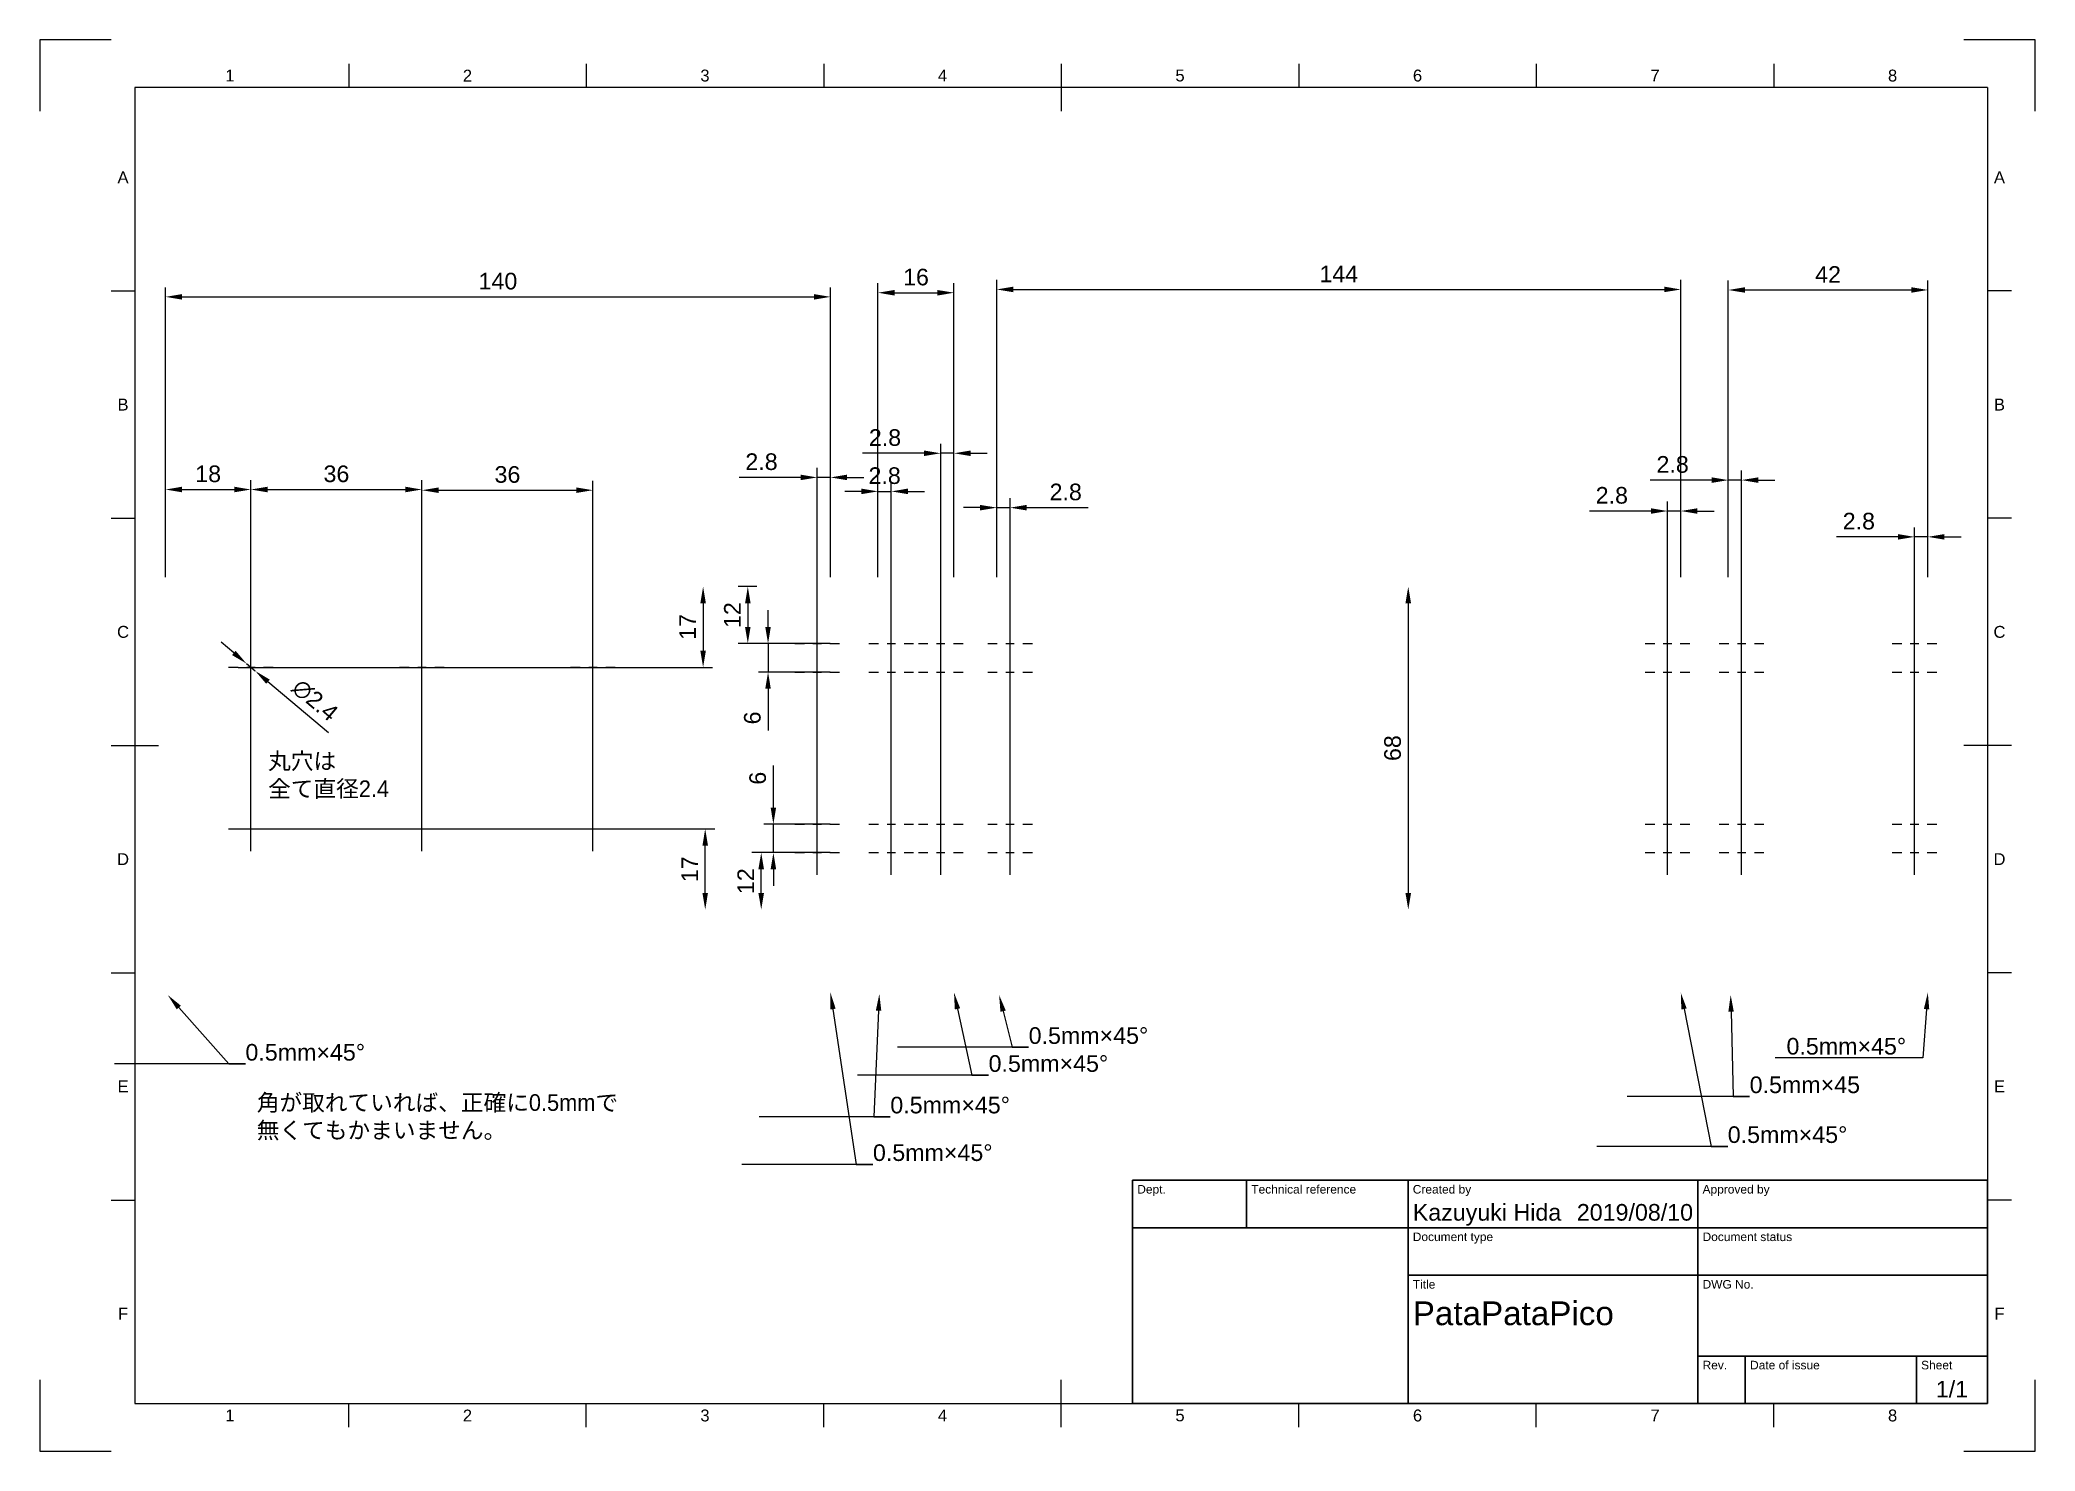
# Paper-space layout 'シート1' of a CAD drawing. Header units: millimetres. Extents: x 0 to 420, y 0 to 297.
import ezdxf
from ezdxf import colors
from ezdxf.entities.mleader import LeaderData, LeaderLine
from ezdxf.enums import TextEntityAlignment as Align
from ezdxf.math import Vec2, Vec3

# ---------------------------------------------------------------- set-up
doc = ezdxf.new("R2010")
doc.units = ezdxf.units.MM
doc.header["$LTSCALE"] = 0.75
doc.linetypes.add('CENTER2', pattern=[28.575, 19.05, -3.175, 3.175, -3.175])
for name, color, linetype, lineweight in [('Annotations', 7, 'Continuous', 25), ('Border', 7, 'Continuous', 25), ('Center Lines', 7, 'CENTER2', 25), ('Dimensions', 7, 'Continuous', 25), ('TitleBlock', 7, 'Continuous', 35)]:
    doc.layers.add(name, color=color, linetype=linetype, lineweight=lineweight)
doc.styles.add('FusionTitle', font='')
doc.styles.get("Standard").update_dxf_attribs({"font": 'arial.ttf'})
doc.styles.get('FusionTitle').set_extended_font_data('Arial Unicode MS')
doc.dimstyles.new('ISO-25', dxfattribs={"dimtxt": 3.5, "dimasz": 3.5, "dimexe": 2, "dimexo": 2, "dimgap": 1.5, "dimtad": 1, "dimzin": 12, "dimdsep": 46, "dimtxsty": 'Standard', "dimcen": 0, "dimclrd": 256, "dimclre": 256, "dimclrt": 256, "dimazin": 3, "dimtp": 0.1, "dimtm": 0.1, "dimtfac": 0.714, "dimtmove": 0, "dimatfit": 3, "dimfxl": 1, "dimtzin": 12, "dimarcsym": 0})

psp = doc.layouts.new('シート1')

# ---------------------------------------------------------------- texts
at = {"layer": 'Annotations', "char_height": 3.5, "attachment_point": 1}
for s, width, insert in [('{\\fMS PGothic|b0|i0|c128|p50;丸穴は\\P全て直径2.4}', 29.42769, (48.04, 146.987)), ('{\\fMS PGothic|b0|i0|c128|p50;角が取れていれば、正確に0.5mmで無くてもかまいません。}', 77.81916, (45.651, 75.108))]:
    psp.add_mtext_dynamic_manual_height_columns(s, width=width, gutter_width=17.5, heights=[0], dxfattribs=dict(at, insert=insert))

# ---------------------------------------------------------------- blocks, each defined once
blk = doc.blocks.new('ISO_A3_SHEET')
at = {"layer": 'Border'}
for p, q in [((15, 297), (0, 297)), ((0, 297), (0, 282)), ((420, 297), (405, 297)), ((420, 282), (420, 297)), ((65, 292), (65, 287)), ((115, 292), (115, 287)), ((165, 292), (165, 287)), ((215, 292), (215, 282)), ((265, 292), (265, 287)), ((315, 292), (315, 287)), ((365, 292), (365, 287)), ((410, 287), (20, 287)), ((20, 287), (20, 10)), ((410, 287), (410, 10)), ((15, 244.16666), (20, 244.16666)), ((415, 244.16666), (410, 244.16666)), ((15, 196.33333), (20, 196.33333)), ((415, 196.33333), (410, 196.33333)), ((15, 148.5), (25, 148.5)), ((415, 148.5), (405, 148.5)), ((15, 100.66667), (20, 100.66667)), ((415, 100.66667), (410, 100.66667)), ((15, 52.83334), (20, 52.83334)), ((415, 52.83334), (410, 52.83334)), ((0, 15), (0, 0)), ((215, 5), (215, 15)), ((420, 0), (420, 15)), ((20, 10), (410, 10)), ((65, 5), (65, 10)), ((115, 5), (115, 10)), ((165, 5), (165, 10)), ((265, 5), (265, 10)), ((315, 5), (315, 10)), ((365, 5), (365, 10)), ((0, 0), (15, 0)), ((405, 0), (420, 0))]:
    blk.add_line(p, q, dxfattribs=at)
at = {"layer": 'Border', "style": 'FusionTitle'}
for s, p in [('1', (40, 289.5)), ('2', (90, 289.5)), ('3', (140, 289.5)), ('4', (190, 289.5)), ('5', (240, 289.5)), ('6', (290, 289.5)), ('7', (340, 289.5)), ('8', (390, 289.5)), ('A', (17.5, 268.08333)), ('A', (412.5, 268.08333)), ('B', (17.5, 220.25)), ('B', (412.5, 220.25)), ('C', (17.5, 172.41667)), ('C', (412.5, 172.41667)), ('D', (17.5, 124.58334)), ('D', (412.5, 124.58334)), ('E', (17.5, 76.75001)), ('E', (412.5, 76.75001)), ('F', (17.5, 28.91668)), ('F', (412.5, 28.91668)), ('1', (40, 7.5)), ('2', (90, 7.5)), ('3', (140, 7.5)), ('4', (190, 7.5)), ('5', (240, 7.5)), ('6', (290, 7.5)), ('7', (340, 7.5)), ('8', (390, 7.5))]:
    blk.add_text(s, height=2.5, dxfattribs=at).set_placement(p, align=Align.MIDDLE)
blk = doc.blocks.new('ISO_TITLEBLOCK')
at = {"layer": 'TitleBlock'}
for p, q in [((0, 47), (-180, 47)), ((-180, 47), (-180, 0)), ((-156, 37), (-156, 47)), ((-122, 0), (-122, 47)), ((-61, 0), (-61, 47)), ((0, 0), (0, 47)), ((-180, 37), (0, 37)), ((-122, 27), (0, 27)), ((-61, 10), (0, 10)), ((-51, 0), (-51, 10)), ((-15, 0), (-15, 10)), ((-180, 0), (0, 0))]:
    blk.add_line(p, q, dxfattribs=at)
at = {"layer": 'TitleBlock', "style": 'FusionTitle'}
for s, p in [('Dept.', (-179, 46)), ('Technical reference', (-155, 46)), ('Created by', (-121, 46)), ('Approved by', (-60, 46)), ('Document type', (-121, 36)), ('Document status', (-60, 36)), ('Title', (-121, 26)), ('DWG No.', (-60, 26)), ('Rev.', (-60, 9)), ('Date of issue', (-50, 9)), ('Sheet', (-14, 9))]:
    blk.add_text(s, height=1.8, dxfattribs=at).set_placement(p, align=Align.TOP_LEFT)
for tag, p, height in [('DEPT', (-179, 38.5), 3.5), ('TECHNICAL_REFERENCE', (-155, 38.5), 3.5), ('CREATED_BY', (-121, 38.5), 3.5), ('APPROVED_BY', (-60, 38.5), 3.5), ('DOCUMENT_TYPE', (-121, 28.5), 3.5), ('DOCUMENT_STATUS', (-60, 28.5), 3.5), ('TITLE_1', (-121, 16.5), 5), ('TITLE_2', (-121, 9), 5), ('TITLE_3', (-121, 1.5), 5), ('DATE_OF_ISSUE', (-50, 1.5), 3.5)]:
    blk.add_attdef(tag, p, '', height=height, dxfattribs=at)
for tag, p in [('CREATED_DATE', (-62, 38.5)), ('APPROVED_DATE', (-1, 38.5))]:
    blk.add_attdef(tag, text='', height=3.5, dxfattribs=at).set_placement(p, align=Align.RIGHT)
for tag, height, p in [('DRAWING_NUMBER', 5, (-30.5, 16.6)), ('REV', 3.5, (-56, 3.1)), ('SHEET', 3.5, (-7.5, 3.1))]:
    blk.add_attdef(tag, text='', height=height, dxfattribs=at).set_placement(p, align=Align.MIDDLE)
blk = doc.blocks.new('*D21')
at = {"layer": 'Defpoints', "color": 0, "transparency": 16777216}
for p in [(397.42, 244.37), (355.42, 181.95), (397.42, 181.95)]:
    blk.add_point(p, dxfattribs=at)
at = {"layer": 'Dimensions', "lineweight": -2, "transparency": 16777216}
for p, q in [((355.42, 183.95), (355.42, 246.37)), ((358.92, 244.37), (393.92, 244.37)), ((397.42, 183.95), (397.42, 246.37))]:
    blk.add_line(p, q, dxfattribs=at)
at = {"layer": 'Dimensions', "transparency": 16777216}
for points in [[(358.92, 244.95), (358.92, 243.79), (355.42, 244.37)], [(393.92, 244.95), (393.92, 243.79), (397.42, 244.37)]]:
    blk.add_solid(points, dxfattribs=at)
at = {"layer": 'Dimensions', "transparency": 16777216, "insert": (376.42, 247.63), "char_height": 3.5, "attachment_point": 5}
blk.add_mtext('42', dxfattribs=at)
blk = doc.blocks.new('*D22')
at = {"layer": 'Defpoints', "color": 0, "transparency": 16777216}
for p in [(345.42, 244.48), (201.42, 181.95), (345.42, 181.95)]:
    blk.add_point(p, dxfattribs=at)
at = {"layer": 'Dimensions', "lineweight": -2, "transparency": 16777216}
for p, q in [((201.42, 183.95), (201.42, 246.48)), ((204.92, 244.48), (341.92, 244.48)), ((345.42, 183.95), (345.42, 246.48))]:
    blk.add_line(p, q, dxfattribs=at)
at = {"layer": 'Dimensions', "transparency": 16777216}
for points in [[(204.92, 245.07), (204.92, 243.9), (201.42, 244.48)], [(341.92, 245.07), (341.92, 243.9), (345.42, 244.48)]]:
    blk.add_solid(points, dxfattribs=at)
at = {"layer": 'Dimensions', "transparency": 16777216, "insert": (273.42, 247.74), "char_height": 3.5, "attachment_point": 5}
blk.add_mtext('144', dxfattribs=at)
blk = doc.blocks.new('*D23')
at = {"layer": 'Defpoints', "color": 0, "transparency": 16777216}
for p in [(192.42, 243.79), (176.42, 181.95), (192.42, 181.95)]:
    blk.add_point(p, dxfattribs=at)
at = {"layer": 'Dimensions', "lineweight": -2, "transparency": 16777216}
for p, q in [((176.42, 183.95), (176.42, 245.79)), ((179.92, 243.79), (188.92, 243.79)), ((192.42, 183.95), (192.42, 245.79))]:
    blk.add_line(p, q, dxfattribs=at)
at = {"layer": 'Dimensions', "transparency": 16777216}
for points in [[(179.92, 244.37), (179.92, 243.2), (176.42, 243.79)], [(188.92, 244.37), (188.92, 243.2), (192.42, 243.79)]]:
    blk.add_solid(points, dxfattribs=at)
at = {"layer": 'Dimensions', "transparency": 16777216, "insert": (184.42, 247.07), "char_height": 3.5, "attachment_point": 5}
blk.add_mtext('16', dxfattribs=at)
blk = doc.blocks.new('*D25')
at = {"layer": 'Defpoints', "color": 0, "transparency": 16777216}
for p in [(166.42, 242.92), (26.42, 181.95), (166.42, 181.95)]:
    blk.add_point(p, dxfattribs=at)
at = {"layer": 'Dimensions', "lineweight": -2, "transparency": 16777216}
for p, q in [((26.42, 183.95), (26.42, 244.92)), ((166.42, 183.95), (166.42, 244.92)), ((29.92, 242.92), (162.92, 242.92))]:
    blk.add_line(p, q, dxfattribs=at)
at = {"layer": 'Dimensions', "transparency": 16777216}
for points in [[(29.92, 243.5), (29.92, 242.34), (26.42, 242.92)], [(162.92, 243.5), (162.92, 242.34), (166.42, 242.92)]]:
    blk.add_solid(points, dxfattribs=at)
at = {"layer": 'Dimensions', "transparency": 16777216, "insert": (96.42, 246.21), "char_height": 3.5, "attachment_point": 5}
blk.add_mtext('140', dxfattribs=at)
blk = doc.blocks.new('*U26')
at = {"layer": 'Center Lines', "color": 0, "ltscale": 0.75, "transparency": 16777216}
for p, q in [((0, 2.68), (0, 4.7)), ((-4.7, 0), (-2.68, 0)), ((2.68, 0), (4.7, 0)), ((0, -4.7), (0, -2.68))]:
    blk.add_line(p, q, dxfattribs=at)
at = {"layer": 'Center Lines', "color": 0, "linetype": 'Continuous', "ltscale": 0.75, "transparency": 16777216}
for p, q in [((-0.89, 0), (0.89, 0)), ((0, -0.89), (0, 0.89))]:
    blk.add_line(p, q, dxfattribs=at)
blk = doc.blocks.new('*U27')
at = {"layer": 'Center Lines', "color": 0, "ltscale": 0.75, "transparency": 16777216}
for p, q in [((0, 2.68), (0, 4.7)), ((-4.7, 0), (-2.68, 0)), ((2.68, 0), (4.7, 0)), ((0, -4.7), (0, -2.68))]:
    blk.add_line(p, q, dxfattribs=at)
at = {"layer": 'Center Lines', "color": 0, "linetype": 'Continuous', "ltscale": 0.75, "transparency": 16777216}
for p, q in [((-0.89, 0), (0.89, 0)), ((0, -0.89), (0, 0.89))]:
    blk.add_line(p, q, dxfattribs=at)
blk = doc.blocks.new('*U28')
at = {"layer": 'Center Lines', "color": 0, "ltscale": 0.75, "transparency": 16777216}
for p, q in [((0, 2.68), (0, 4.7)), ((-4.7, 0), (-2.68, 0)), ((2.68, 0), (4.7, 0)), ((0, -4.7), (0, -2.68))]:
    blk.add_line(p, q, dxfattribs=at)
at = {"layer": 'Center Lines', "color": 0, "linetype": 'Continuous', "ltscale": 0.75, "transparency": 16777216}
for p, q in [((-0.89, 0), (0.89, 0)), ((0, -0.89), (0, 0.89))]:
    blk.add_line(p, q, dxfattribs=at)
blk = doc.blocks.new('*U29')
at = {"layer": 'Center Lines', "color": 0, "ltscale": 0.75, "transparency": 16777216}
for p, q in [((0, 2.68), (0, 4.7)), ((-4.7, 0), (-2.68, 0)), ((2.68, 0), (4.7, 0)), ((0, -4.7), (0, -2.68))]:
    blk.add_line(p, q, dxfattribs=at)
at = {"layer": 'Center Lines', "color": 0, "linetype": 'Continuous', "ltscale": 0.75, "transparency": 16777216}
for p, q in [((-0.89, 0), (0.89, 0)), ((0, -0.89), (0, 0.89))]:
    blk.add_line(p, q, dxfattribs=at)
blk = doc.blocks.new('*U30')
at = {"layer": 'Center Lines', "color": 0, "ltscale": 0.75, "transparency": 16777216}
for p, q in [((0, 2.68), (0, 4.7)), ((-4.7, 0), (-2.68, 0)), ((2.68, 0), (4.7, 0)), ((0, -4.7), (0, -2.68))]:
    blk.add_line(p, q, dxfattribs=at)
at = {"layer": 'Center Lines', "color": 0, "linetype": 'Continuous', "ltscale": 0.75, "transparency": 16777216}
for p, q in [((-0.89, 0), (0.89, 0)), ((0, -0.89), (0, 0.89))]:
    blk.add_line(p, q, dxfattribs=at)
blk = doc.blocks.new('*U31')
at = {"layer": 'Center Lines', "color": 0, "ltscale": 0.75, "transparency": 16777216}
for p, q in [((0, 2.68), (0, 4.7)), ((-4.7, 0), (-2.68, 0)), ((2.68, 0), (4.7, 0)), ((0, -4.7), (0, -2.68))]:
    blk.add_line(p, q, dxfattribs=at)
at = {"layer": 'Center Lines', "color": 0, "linetype": 'Continuous', "ltscale": 0.75, "transparency": 16777216}
for p, q in [((-0.89, 0), (0.89, 0)), ((0, -0.89), (0, 0.89))]:
    blk.add_line(p, q, dxfattribs=at)
blk = doc.blocks.new('*U32')
at = {"layer": 'Center Lines', "color": 0, "ltscale": 0.75, "transparency": 16777216}
for p, q in [((0, 2.68), (0, 4.7)), ((-4.7, 0), (-2.68, 0)), ((2.68, 0), (4.7, 0)), ((0, -4.7), (0, -2.68))]:
    blk.add_line(p, q, dxfattribs=at)
at = {"layer": 'Center Lines', "color": 0, "linetype": 'Continuous', "ltscale": 0.75, "transparency": 16777216}
for p, q in [((-0.89, 0), (0.89, 0)), ((0, -0.89), (0, 0.89))]:
    blk.add_line(p, q, dxfattribs=at)
blk = doc.blocks.new('*U33')
at = {"layer": 'Center Lines', "color": 0, "ltscale": 0.75, "transparency": 16777216}
for p, q in [((0, 2.68), (0, 4.7)), ((-4.7, 0), (-2.68, 0)), ((2.68, 0), (4.7, 0)), ((0, -4.7), (0, -2.68))]:
    blk.add_line(p, q, dxfattribs=at)
at = {"layer": 'Center Lines', "color": 0, "linetype": 'Continuous', "ltscale": 0.75, "transparency": 16777216}
for p, q in [((-0.89, 0), (0.89, 0)), ((0, -0.89), (0, 0.89))]:
    blk.add_line(p, q, dxfattribs=at)
blk = doc.blocks.new('*U34')
at = {"layer": 'Center Lines', "color": 0, "ltscale": 0.75, "transparency": 16777216}
for p, q in [((0, 2.68), (0, 4.7)), ((-4.7, 0), (-2.68, 0)), ((2.68, 0), (4.7, 0)), ((0, -4.7), (0, -2.68))]:
    blk.add_line(p, q, dxfattribs=at)
at = {"layer": 'Center Lines', "color": 0, "linetype": 'Continuous', "ltscale": 0.75, "transparency": 16777216}
for p, q in [((-0.89, 0), (0.89, 0)), ((0, -0.89), (0, 0.89))]:
    blk.add_line(p, q, dxfattribs=at)
blk = doc.blocks.new('*U35')
at = {"layer": 'Center Lines', "color": 0, "ltscale": 0.75, "transparency": 16777216}
for p, q in [((0, 2.68), (0, 4.7)), ((-4.7, 0), (-2.68, 0)), ((2.68, 0), (4.7, 0)), ((0, -4.7), (0, -2.68))]:
    blk.add_line(p, q, dxfattribs=at)
at = {"layer": 'Center Lines', "color": 0, "linetype": 'Continuous', "ltscale": 0.75, "transparency": 16777216}
for p, q in [((-0.89, 0), (0.89, 0)), ((0, -0.89), (0, 0.89))]:
    blk.add_line(p, q, dxfattribs=at)
blk = doc.blocks.new('*U36')
at = {"layer": 'Center Lines', "color": 0, "ltscale": 0.75, "transparency": 16777216}
for p, q in [((0, 2.68), (0, 4.7)), ((-4.7, 0), (-2.68, 0)), ((2.68, 0), (4.7, 0)), ((0, -4.7), (0, -2.68))]:
    blk.add_line(p, q, dxfattribs=at)
at = {"layer": 'Center Lines', "color": 0, "linetype": 'Continuous', "ltscale": 0.75, "transparency": 16777216}
for p, q in [((-0.89, 0), (0.89, 0)), ((0, -0.89), (0, 0.89))]:
    blk.add_line(p, q, dxfattribs=at)
blk = doc.blocks.new('*U37')
at = {"layer": 'Center Lines', "color": 0, "ltscale": 0.75, "transparency": 16777216}
for p, q in [((0, 2.68), (0, 4.7)), ((-4.7, 0), (-2.68, 0)), ((2.68, 0), (4.7, 0)), ((0, -4.7), (0, -2.68))]:
    blk.add_line(p, q, dxfattribs=at)
at = {"layer": 'Center Lines', "color": 0, "linetype": 'Continuous', "ltscale": 0.75, "transparency": 16777216}
for p, q in [((-0.89, 0), (0.89, 0)), ((0, -0.89), (0, 0.89))]:
    blk.add_line(p, q, dxfattribs=at)
blk = doc.blocks.new('*U38')
at = {"layer": 'Center Lines', "color": 0, "ltscale": 0.75, "transparency": 16777216}
for p, q in [((0, 2.68), (0, 4.7)), ((-4.7, 0), (-2.68, 0)), ((2.68, 0), (4.7, 0)), ((0, -4.7), (0, -2.68))]:
    blk.add_line(p, q, dxfattribs=at)
at = {"layer": 'Center Lines', "color": 0, "linetype": 'Continuous', "ltscale": 0.75, "transparency": 16777216}
for p, q in [((-0.89, 0), (0.89, 0)), ((0, -0.89), (0, 0.89))]:
    blk.add_line(p, q, dxfattribs=at)
blk = doc.blocks.new('*U39')
at = {"layer": 'Center Lines', "color": 0, "ltscale": 0.75, "transparency": 16777216}
for p, q in [((0, 2.68), (0, 4.7)), ((-4.7, 0), (-2.68, 0)), ((2.68, 0), (4.7, 0)), ((0, -4.7), (0, -2.68))]:
    blk.add_line(p, q, dxfattribs=at)
at = {"layer": 'Center Lines', "color": 0, "linetype": 'Continuous', "ltscale": 0.75, "transparency": 16777216}
for p, q in [((-0.89, 0), (0.89, 0)), ((0, -0.89), (0, 0.89))]:
    blk.add_line(p, q, dxfattribs=at)
blk = doc.blocks.new('*U40')
at = {"layer": 'Center Lines', "color": 0, "ltscale": 0.75, "transparency": 16777216}
for p, q in [((0, 2.68), (0, 4.7)), ((-4.7, 0), (-2.68, 0)), ((2.68, 0), (4.7, 0)), ((0, -4.7), (0, -2.68))]:
    blk.add_line(p, q, dxfattribs=at)
at = {"layer": 'Center Lines', "color": 0, "linetype": 'Continuous', "ltscale": 0.75, "transparency": 16777216}
for p, q in [((-0.89, 0), (0.89, 0)), ((0, -0.89), (0, 0.89))]:
    blk.add_line(p, q, dxfattribs=at)
blk = doc.blocks.new('*U41')
at = {"layer": 'Center Lines', "color": 0, "ltscale": 0.75, "transparency": 16777216}
for p, q in [((0, 2.68), (0, 4.7)), ((-4.7, 0), (-2.68, 0)), ((2.68, 0), (4.7, 0)), ((0, -4.7), (0, -2.68))]:
    blk.add_line(p, q, dxfattribs=at)
at = {"layer": 'Center Lines', "color": 0, "linetype": 'Continuous', "ltscale": 0.75, "transparency": 16777216}
for p, q in [((-0.89, 0), (0.89, 0)), ((0, -0.89), (0, 0.89))]:
    blk.add_line(p, q, dxfattribs=at)
blk = doc.blocks.new('*U42')
at = {"layer": 'Center Lines', "color": 0, "ltscale": 0.75, "transparency": 16777216}
for p, q in [((0, 2.68), (0, 4.7)), ((-4.7, 0), (-2.68, 0)), ((2.68, 0), (4.7, 0)), ((0, -4.7), (0, -2.68))]:
    blk.add_line(p, q, dxfattribs=at)
at = {"layer": 'Center Lines', "color": 0, "linetype": 'Continuous', "ltscale": 0.75, "transparency": 16777216}
for p, q in [((-0.89, 0), (0.89, 0)), ((0, -0.89), (0, 0.89))]:
    blk.add_line(p, q, dxfattribs=at)
blk = doc.blocks.new('*U43')
at = {"layer": 'Center Lines', "color": 0, "ltscale": 0.75, "transparency": 16777216}
for p, q in [((0, 2.68), (0, 4.7)), ((-4.7, 0), (-2.68, 0)), ((2.68, 0), (4.7, 0)), ((0, -4.7), (0, -2.68))]:
    blk.add_line(p, q, dxfattribs=at)
at = {"layer": 'Center Lines', "color": 0, "linetype": 'Continuous', "ltscale": 0.75, "transparency": 16777216}
for p, q in [((-0.89, 0), (0.89, 0)), ((0, -0.89), (0, 0.89))]:
    blk.add_line(p, q, dxfattribs=at)
blk = doc.blocks.new('*U44')
at = {"layer": 'Center Lines', "color": 0, "ltscale": 0.75, "transparency": 16777216}
for p, q in [((0, 2.68), (0, 4.7)), ((-4.7, 0), (-2.68, 0)), ((2.68, 0), (4.7, 0)), ((0, -4.7), (0, -2.68))]:
    blk.add_line(p, q, dxfattribs=at)
at = {"layer": 'Center Lines', "color": 0, "linetype": 'Continuous', "ltscale": 0.75, "transparency": 16777216}
for p, q in [((-0.89, 0), (0.89, 0)), ((0, -0.89), (0, 0.89))]:
    blk.add_line(p, q, dxfattribs=at)
blk = doc.blocks.new('*U45')
at = {"layer": 'Center Lines', "color": 0, "ltscale": 0.75, "transparency": 16777216}
for p, q in [((0, 2.68), (0, 4.7)), ((-4.7, 0), (-2.68, 0)), ((2.68, 0), (4.7, 0)), ((0, -4.7), (0, -2.68))]:
    blk.add_line(p, q, dxfattribs=at)
at = {"layer": 'Center Lines', "color": 0, "linetype": 'Continuous', "ltscale": 0.75, "transparency": 16777216}
for p, q in [((-0.89, 0), (0.89, 0)), ((0, -0.89), (0, 0.89))]:
    blk.add_line(p, q, dxfattribs=at)
blk = doc.blocks.new('*U46')
at = {"layer": 'Center Lines', "color": 0, "ltscale": 0.75, "transparency": 16777216}
for p, q in [((0, 2.68), (0, 4.7)), ((-4.7, 0), (-2.68, 0)), ((2.68, 0), (4.7, 0)), ((0, -4.7), (0, -2.68))]:
    blk.add_line(p, q, dxfattribs=at)
at = {"layer": 'Center Lines', "color": 0, "linetype": 'Continuous', "ltscale": 0.75, "transparency": 16777216}
for p, q in [((-0.89, 0), (0.89, 0)), ((0, -0.89), (0, 0.89))]:
    blk.add_line(p, q, dxfattribs=at)
blk = doc.blocks.new('*U47')
at = {"layer": 'Center Lines', "color": 0, "ltscale": 0.75, "transparency": 16777216}
for p, q in [((0, 2.68), (0, 4.7)), ((-4.7, 0), (-2.68, 0)), ((2.68, 0), (4.7, 0)), ((0, -4.7), (0, -2.68))]:
    blk.add_line(p, q, dxfattribs=at)
at = {"layer": 'Center Lines', "color": 0, "linetype": 'Continuous', "ltscale": 0.75, "transparency": 16777216}
for p, q in [((-0.89, 0), (0.89, 0)), ((0, -0.89), (0, 0.89))]:
    blk.add_line(p, q, dxfattribs=at)
blk = doc.blocks.new('*U48')
at = {"layer": 'Center Lines', "color": 0, "ltscale": 0.75, "transparency": 16777216}
for p, q in [((0, 2.68), (0, 4.7)), ((-4.7, 0), (-2.68, 0)), ((2.68, 0), (4.7, 0)), ((0, -4.7), (0, -2.68))]:
    blk.add_line(p, q, dxfattribs=at)
at = {"layer": 'Center Lines', "color": 0, "linetype": 'Continuous', "ltscale": 0.75, "transparency": 16777216}
for p, q in [((-0.89, 0), (0.89, 0)), ((0, -0.89), (0, 0.89))]:
    blk.add_line(p, q, dxfattribs=at)
blk = doc.blocks.new('*U49')
at = {"layer": 'Center Lines', "color": 0, "ltscale": 0.75, "transparency": 16777216}
for p, q in [((0, 2.68), (0, 4.7)), ((-4.7, 0), (-2.68, 0)), ((2.68, 0), (4.7, 0)), ((0, -4.7), (0, -2.68))]:
    blk.add_line(p, q, dxfattribs=at)
at = {"layer": 'Center Lines', "color": 0, "linetype": 'Continuous', "ltscale": 0.75, "transparency": 16777216}
for p, q in [((-0.89, 0), (0.89, 0)), ((0, -0.89), (0, 0.89))]:
    blk.add_line(p, q, dxfattribs=at)
blk = doc.blocks.new('*U50')
at = {"layer": 'Center Lines', "color": 0, "ltscale": 0.75, "transparency": 16777216}
for p, q in [((0, 2.68), (0, 4.7)), ((-4.7, 0), (-2.68, 0)), ((2.68, 0), (4.7, 0)), ((0, -4.7), (0, -2.68))]:
    blk.add_line(p, q, dxfattribs=at)
at = {"layer": 'Center Lines', "color": 0, "linetype": 'Continuous', "ltscale": 0.75, "transparency": 16777216}
for p, q in [((-0.89, 0), (0.89, 0)), ((0, -0.89), (0, 0.89))]:
    blk.add_line(p, q, dxfattribs=at)
blk = doc.blocks.new('*U51')
at = {"layer": 'Center Lines', "color": 0, "ltscale": 0.75, "transparency": 16777216}
for p, q in [((0, 2.68), (0, 4.7)), ((-4.7, 0), (-2.68, 0)), ((2.68, 0), (4.7, 0)), ((0, -4.7), (0, -2.68))]:
    blk.add_line(p, q, dxfattribs=at)
at = {"layer": 'Center Lines', "color": 0, "linetype": 'Continuous', "ltscale": 0.75, "transparency": 16777216}
for p, q in [((-0.89, 0), (0.89, 0)), ((0, -0.89), (0, 0.89))]:
    blk.add_line(p, q, dxfattribs=at)
blk = doc.blocks.new('*U52')
at = {"layer": 'Center Lines', "color": 0, "ltscale": 0.75, "transparency": 16777216}
for p, q in [((0, 2.68), (0, 4.7)), ((-4.7, 0), (-2.68, 0)), ((2.68, 0), (4.7, 0)), ((0, -4.7), (0, -2.68))]:
    blk.add_line(p, q, dxfattribs=at)
at = {"layer": 'Center Lines', "color": 0, "linetype": 'Continuous', "ltscale": 0.75, "transparency": 16777216}
for p, q in [((-0.89, 0), (0.89, 0)), ((0, -0.89), (0, 0.89))]:
    blk.add_line(p, q, dxfattribs=at)
blk = doc.blocks.new('*U53')
at = {"layer": 'Center Lines', "color": 0, "ltscale": 0.75, "transparency": 16777216}
for p, q in [((0, 2.68), (0, 4.7)), ((-4.7, 0), (-2.68, 0)), ((2.68, 0), (4.7, 0)), ((0, -4.7), (0, -2.68))]:
    blk.add_line(p, q, dxfattribs=at)
at = {"layer": 'Center Lines', "color": 0, "linetype": 'Continuous', "ltscale": 0.75, "transparency": 16777216}
for p, q in [((-0.89, 0), (0.89, 0)), ((0, -0.89), (0, 0.89))]:
    blk.add_line(p, q, dxfattribs=at)
blk = doc.blocks.new('*U54')
at = {"layer": 'Center Lines', "color": 0, "ltscale": 0.75, "transparency": 16777216}
for p, q in [((0, 2.68), (0, 4.7)), ((-4.7, 0), (-2.68, 0)), ((2.68, 0), (4.7, 0)), ((0, -4.7), (0, -2.68))]:
    blk.add_line(p, q, dxfattribs=at)
at = {"layer": 'Center Lines', "color": 0, "linetype": 'Continuous', "ltscale": 0.75, "transparency": 16777216}
for p, q in [((-0.89, 0), (0.89, 0)), ((0, -0.89), (0, 0.89))]:
    blk.add_line(p, q, dxfattribs=at)
blk = doc.blocks.new('*U55')
at = {"layer": 'Center Lines', "color": 0, "ltscale": 0.75, "transparency": 16777216}
for p, q in [((0, 2.68), (0, 4.7)), ((-4.7, 0), (-2.68, 0)), ((2.68, 0), (4.7, 0)), ((0, -4.7), (0, -2.68))]:
    blk.add_line(p, q, dxfattribs=at)
at = {"layer": 'Center Lines', "color": 0, "linetype": 'Continuous', "ltscale": 0.75, "transparency": 16777216}
for p, q in [((-0.89, 0), (0.89, 0)), ((0, -0.89), (0, 0.89))]:
    blk.add_line(p, q, dxfattribs=at)
blk = doc.blocks.new('*U56')
at = {"layer": 'Center Lines', "color": 0, "ltscale": 0.75, "transparency": 16777216}
for p, q in [((0, 2.68), (0, 4.7)), ((-4.7, 0), (-2.68, 0)), ((2.68, 0), (4.7, 0)), ((0, -4.7), (0, -2.68))]:
    blk.add_line(p, q, dxfattribs=at)
at = {"layer": 'Center Lines', "color": 0, "linetype": 'Continuous', "ltscale": 0.75, "transparency": 16777216}
for p, q in [((-0.89, 0), (0.89, 0)), ((0, -0.89), (0, 0.89))]:
    blk.add_line(p, q, dxfattribs=at)
blk = doc.blocks.new('*U57')
at = {"layer": 'Center Lines', "color": 0, "ltscale": 0.75, "transparency": 16777216}
for p, q in [((0, 2.68), (0, 4.7)), ((-4.7, 0), (-2.68, 0)), ((2.68, 0), (4.7, 0)), ((0, -4.7), (0, -2.68))]:
    blk.add_line(p, q, dxfattribs=at)
at = {"layer": 'Center Lines', "color": 0, "linetype": 'Continuous', "ltscale": 0.75, "transparency": 16777216}
for p, q in [((-0.89, 0), (0.89, 0)), ((0, -0.89), (0, 0.89))]:
    blk.add_line(p, q, dxfattribs=at)
blk = doc.blocks.new('*U58')
at = {"layer": 'Center Lines', "color": 0, "ltscale": 0.75, "transparency": 16777216}
for p, q in [((0, 2.68), (0, 4.7)), ((-4.7, 0), (-2.68, 0)), ((2.68, 0), (4.7, 0)), ((0, -4.7), (0, -2.68))]:
    blk.add_line(p, q, dxfattribs=at)
at = {"layer": 'Center Lines', "color": 0, "linetype": 'Continuous', "ltscale": 0.75, "transparency": 16777216}
for p, q in [((-0.89, 0), (0.89, 0)), ((0, -0.89), (0, 0.89))]:
    blk.add_line(p, q, dxfattribs=at)
blk = doc.blocks.new('*U59')
at = {"layer": 'Center Lines', "color": 0, "ltscale": 0.75, "transparency": 16777216}
for p, q in [((0, 2.68), (0, 4.7)), ((-4.7, 0), (-2.68, 0)), ((2.68, 0), (4.7, 0)), ((0, -4.7), (0, -2.68))]:
    blk.add_line(p, q, dxfattribs=at)
at = {"layer": 'Center Lines', "color": 0, "linetype": 'Continuous', "ltscale": 0.75, "transparency": 16777216}
for p, q in [((-0.89, 0), (0.89, 0)), ((0, -0.89), (0, 0.89))]:
    blk.add_line(p, q, dxfattribs=at)
blk = doc.blocks.new('*D60')
at = {"layer": 'Defpoints', "color": 0, "transparency": 16777216}
for p in [(355.42, 204.36), (355.42, 181.95), (358.22, 121.25)]:
    blk.add_point(p, dxfattribs=at)
at = {"layer": 'Dimensions', "lineweight": -2, "transparency": 16777216}
for p, q in [((355.42, 183.95), (355.42, 206.36)), ((358.22, 123.25), (358.22, 206.36)), ((351.92, 204.36), (338.98, 204.36)), ((358.22, 204.36), (355.42, 204.36)), ((361.72, 204.36), (365.22, 204.36))]:
    blk.add_line(p, q, dxfattribs=at)
at = {"layer": 'Dimensions', "transparency": 16777216}
for points in [[(351.92, 204.94), (351.92, 203.77), (355.42, 204.36)], [(361.72, 204.94), (361.72, 203.77), (358.22, 204.36)]]:
    blk.add_solid(points, dxfattribs=at)
at = {"layer": 'Dimensions', "transparency": 16777216, "insert": (343.7, 207.64), "char_height": 3.5, "attachment_point": 5}
blk.add_mtext('2.8', dxfattribs=at)
blk = doc.blocks.new('*D61')
at = {"layer": 'Defpoints', "color": 0, "transparency": 16777216}
for p in [(342.62, 197.85), (345.42, 181.95), (342.62, 121.25)]:
    blk.add_point(p, dxfattribs=at)
at = {"layer": 'Dimensions', "lineweight": -2, "transparency": 16777216}
for p, q in [((339.12, 197.85), (326.18, 197.85)), ((342.62, 123.25), (342.62, 199.85)), ((345.42, 197.85), (342.62, 197.85)), ((345.42, 183.95), (345.42, 199.85)), ((348.92, 197.85), (352.42, 197.85))]:
    blk.add_line(p, q, dxfattribs=at)
at = {"layer": 'Dimensions', "transparency": 16777216}
for points in [[(339.12, 198.43), (339.12, 197.26), (342.62, 197.85)], [(348.92, 198.43), (348.92, 197.26), (345.42, 197.85)]]:
    blk.add_solid(points, dxfattribs=at)
at = {"layer": 'Dimensions', "transparency": 16777216, "insert": (330.9, 201.13), "char_height": 3.5, "attachment_point": 5}
blk.add_mtext('2.8', dxfattribs=at)
blk = doc.blocks.new('*D62')
at = {"layer": 'Defpoints', "color": 0, "transparency": 16777216}
for p in [(204.22, 198.56), (201.42, 181.95), (204.22, 121.25)]:
    blk.add_point(p, dxfattribs=at)
at = {"layer": 'Dimensions', "lineweight": -2, "transparency": 16777216}
for p, q in [((197.92, 198.56), (194.42, 198.56)), ((201.42, 183.95), (201.42, 200.56)), ((201.42, 198.56), (204.22, 198.56)), ((204.22, 123.25), (204.22, 200.56)), ((207.72, 198.56), (220.66, 198.56))]:
    blk.add_line(p, q, dxfattribs=at)
at = {"layer": 'Dimensions', "transparency": 16777216}
for points in [[(197.92, 199.14), (197.92, 197.97), (201.42, 198.56)], [(207.72, 199.14), (207.72, 197.97), (204.22, 198.56)]]:
    blk.add_solid(points, dxfattribs=at)
at = {"layer": 'Dimensions', "transparency": 16777216, "insert": (215.94, 201.84), "char_height": 3.5, "attachment_point": 5}
blk.add_mtext('2.8', dxfattribs=at)
blk = doc.blocks.new('*D63')
at = {"layer": 'Defpoints', "color": 0, "transparency": 16777216}
for p in [(189.62, 210), (192.42, 181.95), (189.62, 121.25)]:
    blk.add_point(p, dxfattribs=at)
at = {"layer": 'Dimensions', "lineweight": -2, "transparency": 16777216}
for p, q in [((189.62, 123.25), (189.62, 212)), ((192.42, 183.95), (192.42, 212)), ((186.12, 210), (173.18, 210)), ((192.42, 210), (189.62, 210)), ((195.92, 210), (199.42, 210))]:
    blk.add_line(p, q, dxfattribs=at)
at = {"layer": 'Dimensions', "transparency": 16777216}
for points in [[(186.12, 210.58), (186.12, 209.42), (189.62, 210)], [(195.92, 210.58), (195.92, 209.42), (192.42, 210)]]:
    blk.add_solid(points, dxfattribs=at)
at = {"layer": 'Dimensions', "transparency": 16777216, "insert": (177.9, 213.29), "char_height": 3.5, "attachment_point": 5}
blk.add_mtext('2.8', dxfattribs=at)
blk = doc.blocks.new('*D64')
at = {"layer": 'Defpoints', "color": 0, "transparency": 16777216}
for p in [(179.22, 201.98), (176.42, 181.95), (179.22, 121.25)]:
    blk.add_point(p, dxfattribs=at)
at = {"layer": 'Dimensions', "lineweight": -2, "transparency": 16777216}
for p, q in [((172.92, 201.98), (169.42, 201.98)), ((176.42, 183.95), (176.42, 203.98)), ((176.42, 201.98), (179.22, 201.98)), ((179.22, 123.25), (179.22, 203.98)), ((182.72, 201.98), (186.22, 201.98))]:
    blk.add_line(p, q, dxfattribs=at)
at = {"layer": 'Dimensions', "transparency": 16777216}
for points in [[(172.92, 202.57), (172.92, 201.4), (176.42, 201.98)], [(182.72, 202.57), (182.72, 201.4), (179.22, 201.98)]]:
    blk.add_solid(points, dxfattribs=at)
at = {"layer": 'Dimensions', "transparency": 16777216, "insert": (177.82, 205.27), "char_height": 3.5, "attachment_point": 5}
blk.add_mtext('2.8', dxfattribs=at)
blk = doc.blocks.new('*D65')
at = {"layer": 'Defpoints', "color": 0, "transparency": 16777216}
for p in [(163.62, 204.92), (166.42, 181.95), (163.62, 121.25)]:
    blk.add_point(p, dxfattribs=at)
at = {"layer": 'Dimensions', "lineweight": -2, "transparency": 16777216}
for p, q in [((163.62, 123.25), (163.62, 206.92)), ((166.42, 183.95), (166.42, 206.92)), ((160.12, 204.92), (147.18, 204.92)), ((166.42, 204.92), (163.62, 204.92)), ((169.92, 204.92), (173.42, 204.92))]:
    blk.add_line(p, q, dxfattribs=at)
at = {"layer": 'Dimensions', "transparency": 16777216}
for points in [[(160.12, 205.51), (160.12, 204.34), (163.62, 204.92)], [(169.92, 205.51), (169.92, 204.34), (166.42, 204.92)]]:
    blk.add_solid(points, dxfattribs=at)
at = {"layer": 'Dimensions', "transparency": 16777216, "insert": (151.9, 208.21), "char_height": 3.5, "attachment_point": 5}
blk.add_mtext('2.8', dxfattribs=at)
blk = doc.blocks.new('*D66')
at = {"layer": 'Defpoints', "color": 0, "transparency": 16777216}
for p in [(44.42, 202.37), (26.42, 181.95), (44.42, 126.25)]:
    blk.add_point(p, dxfattribs=at)
at = {"layer": 'Dimensions', "lineweight": -2, "transparency": 16777216}
for p, q in [((26.42, 183.95), (26.42, 204.37)), ((29.92, 202.37), (40.92, 202.37)), ((44.42, 128.25), (44.42, 204.37))]:
    blk.add_line(p, q, dxfattribs=at)
at = {"layer": 'Dimensions', "transparency": 16777216}
for points in [[(29.92, 202.96), (29.92, 201.79), (26.42, 202.37)], [(40.92, 202.96), (40.92, 201.79), (44.42, 202.37)]]:
    blk.add_solid(points, dxfattribs=at)
at = {"layer": 'Dimensions', "transparency": 16777216, "insert": (35.42, 205.66), "char_height": 3.5, "attachment_point": 5}
blk.add_mtext('18', dxfattribs=at)
blk = doc.blocks.new('*D67')
at = {"layer": 'Defpoints', "color": 0, "transparency": 16777216}
for p in [(80.42, 202.37), (44.42, 126.25), (80.42, 126.25)]:
    blk.add_point(p, dxfattribs=at)
at = {"layer": 'Dimensions', "lineweight": -2, "transparency": 16777216}
for p, q in [((44.42, 128.25), (44.42, 204.37)), ((47.92, 202.37), (76.92, 202.37)), ((80.42, 128.25), (80.42, 204.37))]:
    blk.add_line(p, q, dxfattribs=at)
at = {"layer": 'Dimensions', "transparency": 16777216}
for points in [[(47.92, 202.96), (47.92, 201.79), (44.42, 202.37)], [(76.92, 202.96), (76.92, 201.79), (80.42, 202.37)]]:
    blk.add_solid(points, dxfattribs=at)
at = {"layer": 'Dimensions', "transparency": 16777216, "insert": (62.42, 205.66), "char_height": 3.5, "attachment_point": 5}
blk.add_mtext('36', dxfattribs=at)
blk = doc.blocks.new('*D68')
at = {"layer": 'Defpoints', "color": 0, "transparency": 16777216}
for p in [(116.42, 202.23), (80.42, 126.25), (116.42, 126.25)]:
    blk.add_point(p, dxfattribs=at)
at = {"layer": 'Dimensions', "lineweight": -2, "transparency": 16777216}
for p, q in [((80.42, 128.25), (80.42, 204.23)), ((83.92, 202.23), (112.92, 202.23)), ((116.42, 128.25), (116.42, 204.23))]:
    blk.add_line(p, q, dxfattribs=at)
at = {"layer": 'Dimensions', "transparency": 16777216}
for points in [[(83.92, 202.81), (83.92, 201.65), (80.42, 202.23)], [(112.92, 202.81), (112.92, 201.65), (116.42, 202.23)]]:
    blk.add_solid(points, dxfattribs=at)
at = {"layer": 'Dimensions', "transparency": 16777216, "insert": (98.42, 205.52), "char_height": 3.5, "attachment_point": 5}
blk.add_mtext('36', dxfattribs=at)
blk = doc.blocks.new('*D69')
at = {"layer": 'Defpoints', "color": 0, "transparency": 16777216}
for p in [(43.5, 165.73), (45.34, 164.18)]:
    blk.add_point(p, dxfattribs=at)
at = {"layer": 'Dimensions', "lineweight": -2, "transparency": 16777216}
for p, q in [((40.83, 167.98), (38.15, 170.24)), ((43.5, 165.73), (45.34, 164.18)), ((60.76, 151.18), (48.01, 161.92))]:
    blk.add_line(p, q, dxfattribs=at)
at = {"layer": 'Dimensions', "transparency": 16777216}
for points in [[(41.2, 168.43), (40.45, 167.53), (43.5, 165.73)], [(48.39, 162.37), (47.64, 161.48), (45.34, 164.18)]]:
    blk.add_solid(points, dxfattribs=at)
at = {"layer": 'Dimensions', "transparency": 16777216, "insert": (57.91, 158.01), "char_height": 3.5, "attachment_point": 5, "rotation": 319.8819}
blk.add_mtext('∅2.4', dxfattribs=at)
blk = doc.blocks.new('*D70')
at = {"layer": 'Defpoints', "color": 0, "transparency": 16777216}
for p in [(394.62, 192.41), (397.42, 181.95), (394.62, 121.25)]:
    blk.add_point(p, dxfattribs=at)
at = {"layer": 'Dimensions', "lineweight": -2, "transparency": 16777216}
for p, q in [((394.62, 123.25), (394.62, 194.41)), ((397.42, 183.95), (397.42, 194.41)), ((391.12, 192.41), (378.18, 192.41)), ((397.42, 192.41), (394.62, 192.41)), ((400.92, 192.41), (404.42, 192.41))]:
    blk.add_line(p, q, dxfattribs=at)
at = {"layer": 'Dimensions', "transparency": 16777216}
for points in [[(391.12, 192.99), (391.12, 191.83), (394.62, 192.41)], [(400.92, 192.99), (400.92, 191.83), (397.42, 192.41)]]:
    blk.add_solid(points, dxfattribs=at)
at = {"layer": 'Dimensions', "transparency": 16777216, "insert": (382.9, 195.7), "char_height": 3.5, "attachment_point": 5}
blk.add_mtext('2.8', dxfattribs=at)
blk = doc.blocks.new('*D71')
at = {"layer": 'Defpoints', "color": 0, "transparency": 16777216}
for p in [(139.61, 181.95), (39.72, 164.95), (139.61, 164.95)]:
    blk.add_point(p, dxfattribs=at)
at = {"layer": 'Dimensions', "lineweight": -2, "transparency": 16777216}
for p, q in [((139.61, 178.45), (139.61, 168.45)), ((41.72, 164.95), (141.61, 164.95))]:
    blk.add_line(p, q, dxfattribs=at)
at = {"layer": 'Dimensions', "transparency": 16777216}
for points in [[(139.03, 178.45), (140.19, 178.45), (139.61, 181.95)], [(139.03, 168.45), (140.19, 168.45), (139.61, 164.95)]]:
    blk.add_solid(points, dxfattribs=at)
at = {"layer": 'Dimensions', "transparency": 16777216, "insert": (136.35, 173.45), "char_height": 3.5, "attachment_point": 5, "rotation": 90}
blk.add_mtext('17', dxfattribs=at)
blk = doc.blocks.new('*D72')
at = {"layer": 'Defpoints', "color": 0, "transparency": 16777216}
for p in [(39.72, 130.95), (140.05, 130.95), (140.05, 113.95)]:
    blk.add_point(p, dxfattribs=at)
at = {"layer": 'Dimensions', "lineweight": -2, "transparency": 16777216}
for p, q in [((41.72, 130.95), (142.05, 130.95)), ((140.05, 117.45), (140.05, 127.45))]:
    blk.add_line(p, q, dxfattribs=at)
at = {"layer": 'Dimensions', "transparency": 16777216}
for points in [[(139.47, 127.45), (140.63, 127.45), (140.05, 130.95)], [(139.47, 117.45), (140.63, 117.45), (140.05, 113.95)]]:
    blk.add_solid(points, dxfattribs=at)
at = {"layer": 'Dimensions', "transparency": 16777216, "insert": (136.79, 122.45), "char_height": 3.5, "attachment_point": 5, "rotation": 90}
blk.add_mtext('17', dxfattribs=at)
blk = doc.blocks.new('*D73')
at = {"layer": 'Defpoints', "color": 0, "transparency": 16777216}
for p in [(152.9, 181.95), (149.02, 169.95), (158.92, 169.95)]:
    blk.add_point(p, dxfattribs=at)
at = {"layer": 'Dimensions', "lineweight": -2, "transparency": 16777216}
for p, q in [((150.9, 181.95), (147.02, 181.95)), ((149.02, 178.45), (149.02, 173.45)), ((156.92, 169.95), (147.02, 169.95))]:
    blk.add_line(p, q, dxfattribs=at)
at = {"layer": 'Dimensions', "transparency": 16777216}
for points in [[(148.44, 178.45), (149.6, 178.45), (149.02, 181.95)], [(148.44, 173.45), (149.6, 173.45), (149.02, 169.95)]]:
    blk.add_solid(points, dxfattribs=at)
at = {"layer": 'Dimensions', "transparency": 16777216, "insert": (145.76, 175.95), "char_height": 3.5, "attachment_point": 5, "rotation": 90}
blk.add_mtext('12', dxfattribs=at)
blk = doc.blocks.new('*D74')
at = {"layer": 'Defpoints', "color": 0, "transparency": 16777216}
for p in [(168.32, 169.95), (153.28, 163.95), (168.32, 163.95)]:
    blk.add_point(p, dxfattribs=at)
at = {"layer": 'Dimensions', "lineweight": -2, "transparency": 16777216}
for p, q in [((153.28, 173.45), (153.28, 176.95)), ((166.32, 169.95), (151.28, 169.95)), ((153.28, 169.95), (153.28, 163.95)), ((166.32, 163.95), (151.28, 163.95)), ((153.28, 160.45), (153.28, 151.64))]:
    blk.add_line(p, q, dxfattribs=at)
at = {"layer": 'Dimensions', "transparency": 16777216}
for points in [[(152.69, 173.45), (153.86, 173.45), (153.28, 169.95)], [(152.69, 160.45), (153.86, 160.45), (153.28, 163.95)]]:
    blk.add_solid(points, dxfattribs=at)
at = {"layer": 'Dimensions', "transparency": 16777216, "insert": (149.99, 154.3), "char_height": 3.5, "attachment_point": 5, "rotation": 90}
blk.add_mtext('6', dxfattribs=at)
blk = doc.blocks.new('*D75')
at = {"layer": 'Defpoints', "color": 0, "transparency": 16777216}
for p in [(151.84, 125.95), (168.32, 125.95), (151.84, 113.95)]:
    blk.add_point(p, dxfattribs=at)
at = {"layer": 'Dimensions', "lineweight": -2, "transparency": 16777216}
for p, q in [((166.32, 125.95), (149.84, 125.95)), ((151.84, 117.45), (151.84, 122.45))]:
    blk.add_line(p, q, dxfattribs=at)
at = {"layer": 'Dimensions', "transparency": 16777216}
for points in [[(151.25, 122.45), (152.42, 122.45), (151.84, 125.95)], [(151.25, 117.45), (152.42, 117.45), (151.84, 113.95)]]:
    blk.add_solid(points, dxfattribs=at)
at = {"layer": 'Dimensions', "transparency": 16777216, "insert": (148.58, 119.95), "char_height": 3.5, "attachment_point": 5, "rotation": 90}
blk.add_mtext('12', dxfattribs=at)
blk = doc.blocks.new('*D76')
at = {"layer": 'Defpoints', "color": 0, "transparency": 16777216}
for p in [(154.4, 131.95), (168.32, 131.95), (168.32, 125.95)]:
    blk.add_point(p, dxfattribs=at)
at = {"layer": 'Dimensions', "lineweight": -2, "transparency": 16777216}
for p, q in [((154.4, 135.45), (154.4, 144.26)), ((166.32, 131.95), (152.4, 131.95)), ((154.4, 125.95), (154.4, 131.95)), ((166.32, 125.95), (152.4, 125.95)), ((154.4, 122.45), (154.4, 118.95))]:
    blk.add_line(p, q, dxfattribs=at)
at = {"layer": 'Dimensions', "transparency": 16777216}
for points in [[(153.82, 135.45), (154.98, 135.45), (154.4, 131.95)], [(153.82, 122.45), (154.98, 122.45), (154.4, 125.95)]]:
    blk.add_solid(points, dxfattribs=at)
at = {"layer": 'Dimensions', "transparency": 16777216, "insert": (151.11, 141.61), "char_height": 3.5, "attachment_point": 5, "rotation": 90}
blk.add_mtext('6', dxfattribs=at)
blk = doc.blocks.new('*D77')
at = {"layer": 'Defpoints', "color": 0, "transparency": 16777216}
for p in [(288.05, 181.95), (288.05, 113.95), (288.05, 113.95)]:
    blk.add_point(p, dxfattribs=at)
at = {"layer": 'Dimensions', "lineweight": -2, "transparency": 16777216}
blk.add_line((288.05, 178.45), (288.05, 117.45), dxfattribs=at)
at = {"layer": 'Dimensions', "transparency": 16777216}
for points in [[(287.46, 178.45), (288.63, 178.45), (288.05, 181.95)], [(287.46, 117.45), (288.63, 117.45), (288.05, 113.95)]]:
    blk.add_solid(points, dxfattribs=at)
at = {"layer": 'Dimensions', "transparency": 16777216, "insert": (284.76, 147.95), "char_height": 3.5, "attachment_point": 5, "rotation": 90}
blk.add_mtext('68', dxfattribs=at)

# ---------------------------------------------------------------- dimensions: what is measured, and where the dimension line sits
at = {"layer": 'Dimensions'}
for base, p1, p2, picture, middle in [((166.42, 242.92), (26.42, 181.952), (166.42, 181.952), '*D25', (96.42, 246.207)), ((192.42, 243.786), (176.42, 181.952), (192.42, 181.952), '*D23', (184.42, 247.074)), ((345.42, 244.484), (201.42, 181.952), (345.42, 181.952), '*D22', (273.42, 247.741)), ((44.42, 202.373), (26.42, 181.952), (44.42, 126.252), '*D66', (35.42, 205.66)), ((355.42, 204.356), (358.22, 121.252), (355.42, 181.952), '*D60', (343.701, 207.643)), ((204.22, 198.555), (201.42, 181.952), (204.22, 121.252), '*D62', (215.94, 201.842))]:
    dim = psp.add_linear_dim(base=base, p1=p1, p2=p2, dimstyle='ISO-25', override={"dimlfac": -1, "dimclrd": 256, "dimclre": 256}, dxfattribs=at)
    dim.commit()
    dim.dimension.update_dxf_attribs({"geometry": picture, "text_midpoint": middle})
for base, p1, p2, picture, middle in [((397.42, 244.369), (355.42, 181.952), (397.42, 181.952), '*D21', (376.42, 244.369)), ((179.22, 201.984), (176.42, 181.952), (179.22, 121.252), '*D64', (177.82, 201.984))]:
    dim = psp.add_linear_dim(base=base, p1=p1, p2=p2, dimstyle='ISO-25', override={"dimlfac": -1}, dxfattribs=at)
    dim.commit()
    dim.dimension.update_dxf_attribs({"geometry": picture, "text_midpoint": middle, "dimtype": 160})
for base, p1, p2, angle, picture, middle, dimtype in [((189.62, 209.998), (192.42, 181.952), (189.62, 121.252), 180, '*D63', (177.901, 209.998), 160), ((153.278, 163.952), (168.32, 169.952), (168.32, 163.952), 270, '*D74', (153.278, 154.296), 161), ((154.4, 131.952), (168.32, 125.952), (168.32, 131.952), 90, '*D76', (154.4, 141.607), 161)]:
    dim = psp.add_linear_dim(base=base, p1=p1, p2=p2, angle=angle, dimstyle='ISO-25', override={"dimlfac": -1}, dxfattribs=at)
    dim.commit()
    dim.dimension.update_dxf_attribs({"geometry": picture, "text_midpoint": middle, "dimtype": dimtype})
for base, p1, p2, angle, picture, middle in [((163.62, 204.924), (166.42, 181.952), (163.62, 121.252), 180, '*D65', (151.901, 208.211)), ((342.62, 197.845), (345.42, 181.952), (342.62, 121.252), 180, '*D61', (330.901, 201.132)), ((394.62, 192.41), (397.42, 181.952), (394.62, 121.252), 180, '*D70', (382.901, 195.697)), ((139.609, 164.952), (139.609, 181.952), (39.72, 164.952), 270, '*D71', (136.351, 173.452)), ((149.021, 169.952), (152.899, 181.952), (158.92, 169.952), 270, '*D73', (145.763, 175.952)), ((288.048, 113.952), (288.048, 181.952), (288.048, 113.952), 270, '*D77', (284.761, 147.952)), ((140.052, 130.952), (140.052, 113.952), (39.72, 130.952), 90, '*D72', (136.794, 122.452)), ((151.836, 125.952), (151.836, 113.952), (168.32, 125.952), 90, '*D75', (148.579, 119.952))]:
    dim = psp.add_linear_dim(base=base, p1=p1, p2=p2, angle=angle, dimstyle='ISO-25', override={"dimlfac": -1, "dimclrd": 256, "dimclre": 256}, dxfattribs=at)
    dim.commit()
    dim.dimension.update_dxf_attribs({"geometry": picture, "text_midpoint": middle})
for p1, p2, distance, picture, middle in [((44.42, 126.252), (80.42, 126.252), 76.121, '*D67', (62.42, 205.661)), ((80.42, 126.252), (116.42, 126.252), 75.979, '*D68', (98.42, 205.519))]:
    dim = psp.add_aligned_dim(p1=p1, p2=p2, distance=distance, dimstyle='ISO-25', override={"dimlfac": -1, "dimclrd": 256, "dimclre": 256}, dxfattribs=at)
    dim.commit()
    dim.dimension.update_dxf_attribs({"geometry": picture, "text_midpoint": middle})
dim = psp.add_diameter_dim_2p(p1=(43.502, 165.725), p2=(45.338, 164.179), dimstyle='ISO-25', override={"dimlfac": -1, "dimpost": ''}, dxfattribs=at)
dim.commit()
dim.dimension.update_dxf_attribs({"geometry": '*D69', "text_midpoint": (55.725, 155.426), "dimtype": 163})

# ---------------------------------------------------------------- block references
at = {"layer": 'Border'}
psp.add_blockref('ISO_A3_SHEET', (0, 0), dxfattribs=at)
at = {"layer": 'Center Lines', "ltscale": 0.75}
for name, p in [('*U29', (163.62, 169.952)), ('*U32', (179.22, 169.952)), ('*U33', (189.62, 169.952)), ('*U44', (204.22, 169.952)), ('*U51', (342.62, 169.952)), ('*U52', (358.22, 169.952)), ('*U59', (394.62, 169.952)), ('*U26', (44.42, 164.952)), ('*U27', (80.42, 164.952)), ('*U28', (116.42, 164.952)), ('*U30', (163.62, 163.952)), ('*U31', (179.22, 163.952)), ('*U34', (189.62, 163.952)), ('*U45', (204.22, 163.952)), ('*U50', (342.62, 163.952)), ('*U53', (358.22, 163.952)), ('*U58', (394.62, 163.952)), ('*U35', (44.42, 130.952)), ('*U36', (80.42, 130.952)), ('*U37', (116.42, 130.952)), ('*U38', (163.62, 131.952)), ('*U40', (179.22, 131.952)), ('*U43', (189.62, 131.952)), ('*U46', (204.22, 131.952)), ('*U49', (342.62, 131.952)), ('*U54', (358.22, 131.952)), ('*U57', (394.62, 131.952)), ('*U39', (163.62, 125.952)), ('*U41', (179.22, 125.952)), ('*U42', (189.62, 125.952)), ('*U47', (204.22, 125.952)), ('*U48', (342.62, 125.952)), ('*U55', (358.22, 125.952)), ('*U56', (394.62, 125.952))]:
    psp.add_blockref(name, p, dxfattribs=at)
at = {"layer": 'TitleBlock'}
psp.add_blockref('ISO_TITLEBLOCK', (410, 10), dxfattribs=at).add_auto_attribs({'CREATED_DATE': '2019/08/10', 'SHEET': '1/1', 'TITLE_1': 'PataPataPico', 'CREATED_BY': 'Kazuyuki Hida'})

psp.set_redraw_order([(e.dxf.handle, doc.entitydb.next_handle()) for e in psp.query("TEXT MTEXT ATTDEF DIMENSION ARC_DIMENSION")])  # texts and dimensions are drawn at this point

# ---------------------------------------------------------------- leaders
at = {"layer": 'Annotations'}
ml = psp.add_multileader_mtext('Standard', dxfattribs=at)
ml.set_content('0.5mm×45°', color=256)
ml.set_leader_properties()
ml.build(insert=Vec2(0, 0))
ml.multileader.update_dxf_attribs({"text_left_attachment_type": 5, "text_right_attachment_type": 5, "dogleg_length": 3.5, "arrow_head_size": 3.5})
ctx = ml.context
ctx.base_point, ctx.char_height, ctx.arrow_head_size, ctx.landing_gap_size, ctx.plane_origin = Vec3(43.263, 81.468), 3.5, 3.5, 0, Vec3(26.92, 95.981)
ctx.left_attachment, ctx.right_attachment = 5, 5
notes = []
notes.append((ctx, [(0, (1, 1, 0), (39.763, 81.468), (1, 0), 3.5, [(0, [(26.92, 95.981)], 0, [])])]))
ctx.mtext.insert, ctx.mtext.flow_direction = Vec3(43.263, 85.682), 5
ml = psp.add_multileader_mtext('Standard', dxfattribs=at)
ml.set_content('0.5mm×45°', color=256)
ml.set_leader_properties()
ml.build(insert=Vec2(0, 0))
ml.multileader.update_dxf_attribs({"text_left_attachment_type": 5, "text_right_attachment_type": 5, "dogleg_length": 3.5, "arrow_head_size": 3.5})
ctx = ml.context
ctx.base_point, ctx.char_height, ctx.arrow_head_size, ctx.landing_gap_size, ctx.plane_origin = Vec3(175.355, 60.345), 3.5, 3.5, 0, Vec3(166.42, 96.481)
ctx.left_attachment, ctx.right_attachment = 5, 5
notes.append((ctx, [(0, (1, 1, 0), (171.855, 60.345), (1, 0), 3.5, [(0, [(166.42, 96.481)], 0, [])])]))
ctx.mtext.insert, ctx.mtext.flow_direction = Vec3(175.355, 64.559), 5
ml = psp.add_multileader_mtext('Standard', dxfattribs=at)
ml.set_content('0.5mm×45°', color=256)
ml.set_leader_properties()
ml.build(insert=Vec2(0, 0))
ml.multileader.update_dxf_attribs({"text_left_attachment_type": 5, "text_right_attachment_type": 5, "dogleg_length": 3.5, "arrow_head_size": 3.5})
ctx = ml.context
ctx.base_point, ctx.char_height, ctx.arrow_head_size, ctx.landing_gap_size, ctx.plane_origin = Vec3(179.015, 70.362), 3.5, 3.5, 0, Vec3(176.706, 96.195)
ctx.left_attachment, ctx.right_attachment = 5, 5
notes.append((ctx, [(0, (1, 1, 0), (175.515, 70.362), (1, 0), 3.5, [(0, [(176.706, 96.195)], 0, [])])]))
ctx.mtext.insert, ctx.mtext.flow_direction = Vec3(179.015, 74.576), 5
ml = psp.add_multileader_mtext('Standard', dxfattribs=at)
ml.set_content('0.5mm×45°', color=256)
ml.set_leader_properties()
ml.build(insert=Vec2(0, 0))
ml.multileader.update_dxf_attribs({"text_left_attachment_type": 5, "text_right_attachment_type": 5, "dogleg_length": 3.5, "arrow_head_size": 3.5})
ctx = ml.context
ctx.base_point, ctx.char_height, ctx.arrow_head_size, ctx.landing_gap_size, ctx.plane_origin = Vec3(199.703, 79.106), 3.5, 3.5, 0, Vec3(192.42, 96.481)
ctx.left_attachment, ctx.right_attachment = 5, 5
notes.append((ctx, [(0, (1, 1, 0), (196.203, 79.106), (1, 0), 3.5, [(0, [(192.42, 96.481)], 0, [])])]))
ctx.mtext.insert, ctx.mtext.flow_direction = Vec3(199.703, 83.321), 5
ml = psp.add_multileader_mtext('Standard', dxfattribs=at)
ml.set_content('0.5mm×45°', color=256)
ml.set_leader_properties()
ml.build(insert=Vec2(0, 0))
ml.multileader.update_dxf_attribs({"text_left_attachment_type": 5, "text_right_attachment_type": 5, "dogleg_length": 3.5, "arrow_head_size": 3.5})
ctx = ml.context
ctx.base_point, ctx.char_height, ctx.arrow_head_size, ctx.landing_gap_size, ctx.plane_origin = Vec3(208.137, 84.989), 3.5, 3.5, 0, Vec3(201.92, 95.981)
ctx.left_attachment, ctx.right_attachment = 5, 5
notes.append((ctx, [(0, (1, 1, 0), (204.637, 84.989), (1, 0), 3.5, [(0, [(201.92, 95.981)], 0, [])])]))
ctx.mtext.insert, ctx.mtext.flow_direction = Vec3(208.137, 89.203), 5
ml = psp.add_multileader_mtext('Standard', dxfattribs=at)
ml.set_content('0.5mm×45°', color=256)
ml.set_leader_properties()
ml.build(insert=Vec2(0, 0))
ml.multileader.update_dxf_attribs({"text_left_attachment_type": 5, "text_right_attachment_type": 5, "dogleg_length": 3.5, "arrow_head_size": 3.5})
ctx = ml.context
ctx.base_point, ctx.char_height, ctx.arrow_head_size, ctx.landing_gap_size, ctx.plane_origin = Vec3(355.3, 64.135), 3.5, 3.5, 0, Vec3(345.42, 96.481)
ctx.left_attachment, ctx.right_attachment = 5, 5
notes.append((ctx, [(0, (1, 1, 0), (351.8, 64.135), (1, 0), 3.5, [(0, [(345.42, 96.481)], 0, [])])]))
ctx.mtext.insert, ctx.mtext.flow_direction = Vec3(355.3, 68.35), 5
ml = psp.add_multileader_mtext('Standard', dxfattribs=at)
ml.set_content('0.5mm×45', color=256)
ml.set_leader_properties()
ml.build(insert=Vec2(0, 0))
ml.multileader.update_dxf_attribs({"text_left_attachment_type": 5, "text_right_attachment_type": 5, "dogleg_length": 3.5, "arrow_head_size": 3.5})
ctx = ml.context
ctx.base_point, ctx.char_height, ctx.arrow_head_size, ctx.landing_gap_size, ctx.plane_origin = Vec3(359.915, 74.629), 3.5, 3.5, 0, Vec3(355.92, 95.981)
ctx.left_attachment, ctx.right_attachment = 5, 5
notes.append((ctx, [(0, (1, 1, 0), (356.415, 74.629), (1, 0), 3.5, [(0, [(355.92, 95.981)], 0, [])])]))
ctx.mtext.insert, ctx.mtext.flow_direction = Vec3(359.915, 78.843), 5
ml = psp.add_multileader_mtext('Standard', dxfattribs=at)
ml.set_content('0.5mm×45°', color=256)
ml.set_leader_properties()
ml.build(insert=Vec2(0, 0))
ml.multileader.update_dxf_attribs({"text_left_attachment_type": 5, "text_right_attachment_type": 5, "dogleg_length": 3.5, "arrow_head_size": 3.5})
ctx = ml.context
ctx.base_point, ctx.char_height, ctx.arrow_head_size, ctx.landing_gap_size, ctx.plane_origin = Vec3(368.194, 82.737), 3.5, 3.5, 0, Vec3(397.42, 96.481)
ctx.left_attachment, ctx.right_attachment, ctx.text_align_type = 5, 5, 2
notes.append((ctx, [(0, (1, 1, 0), (396.359, 82.737), (-1, 0), 3.5, [(0, [(397.42, 96.481)], 0, [])])]))
ctx.mtext.insert, ctx.mtext.alignment, ctx.mtext.flow_direction = Vec3(392.859, 86.952), 3, 5
for ctx, leaders in notes:
    for number, flags, end, landing, length, lines in leaders:
        leader = LeaderData()
        leader.index, (leader.has_last_leader_line, leader.has_dogleg_vector, leader.attachment_direction) = number, flags
        leader.last_leader_point, leader.dogleg_vector, leader.dogleg_length = Vec3(end), Vec3(landing), length
        for number, points, colour, breaks in lines:
            line = LeaderLine()
            line.index, line.vertices, line.color, line.breaks = number, Vec3.list(points), colors.encode_raw_color(colour), breaks
            leader.lines.append(line)
        ctx.leaders.append(leader)

doc.saveas('drawing.dxf')
